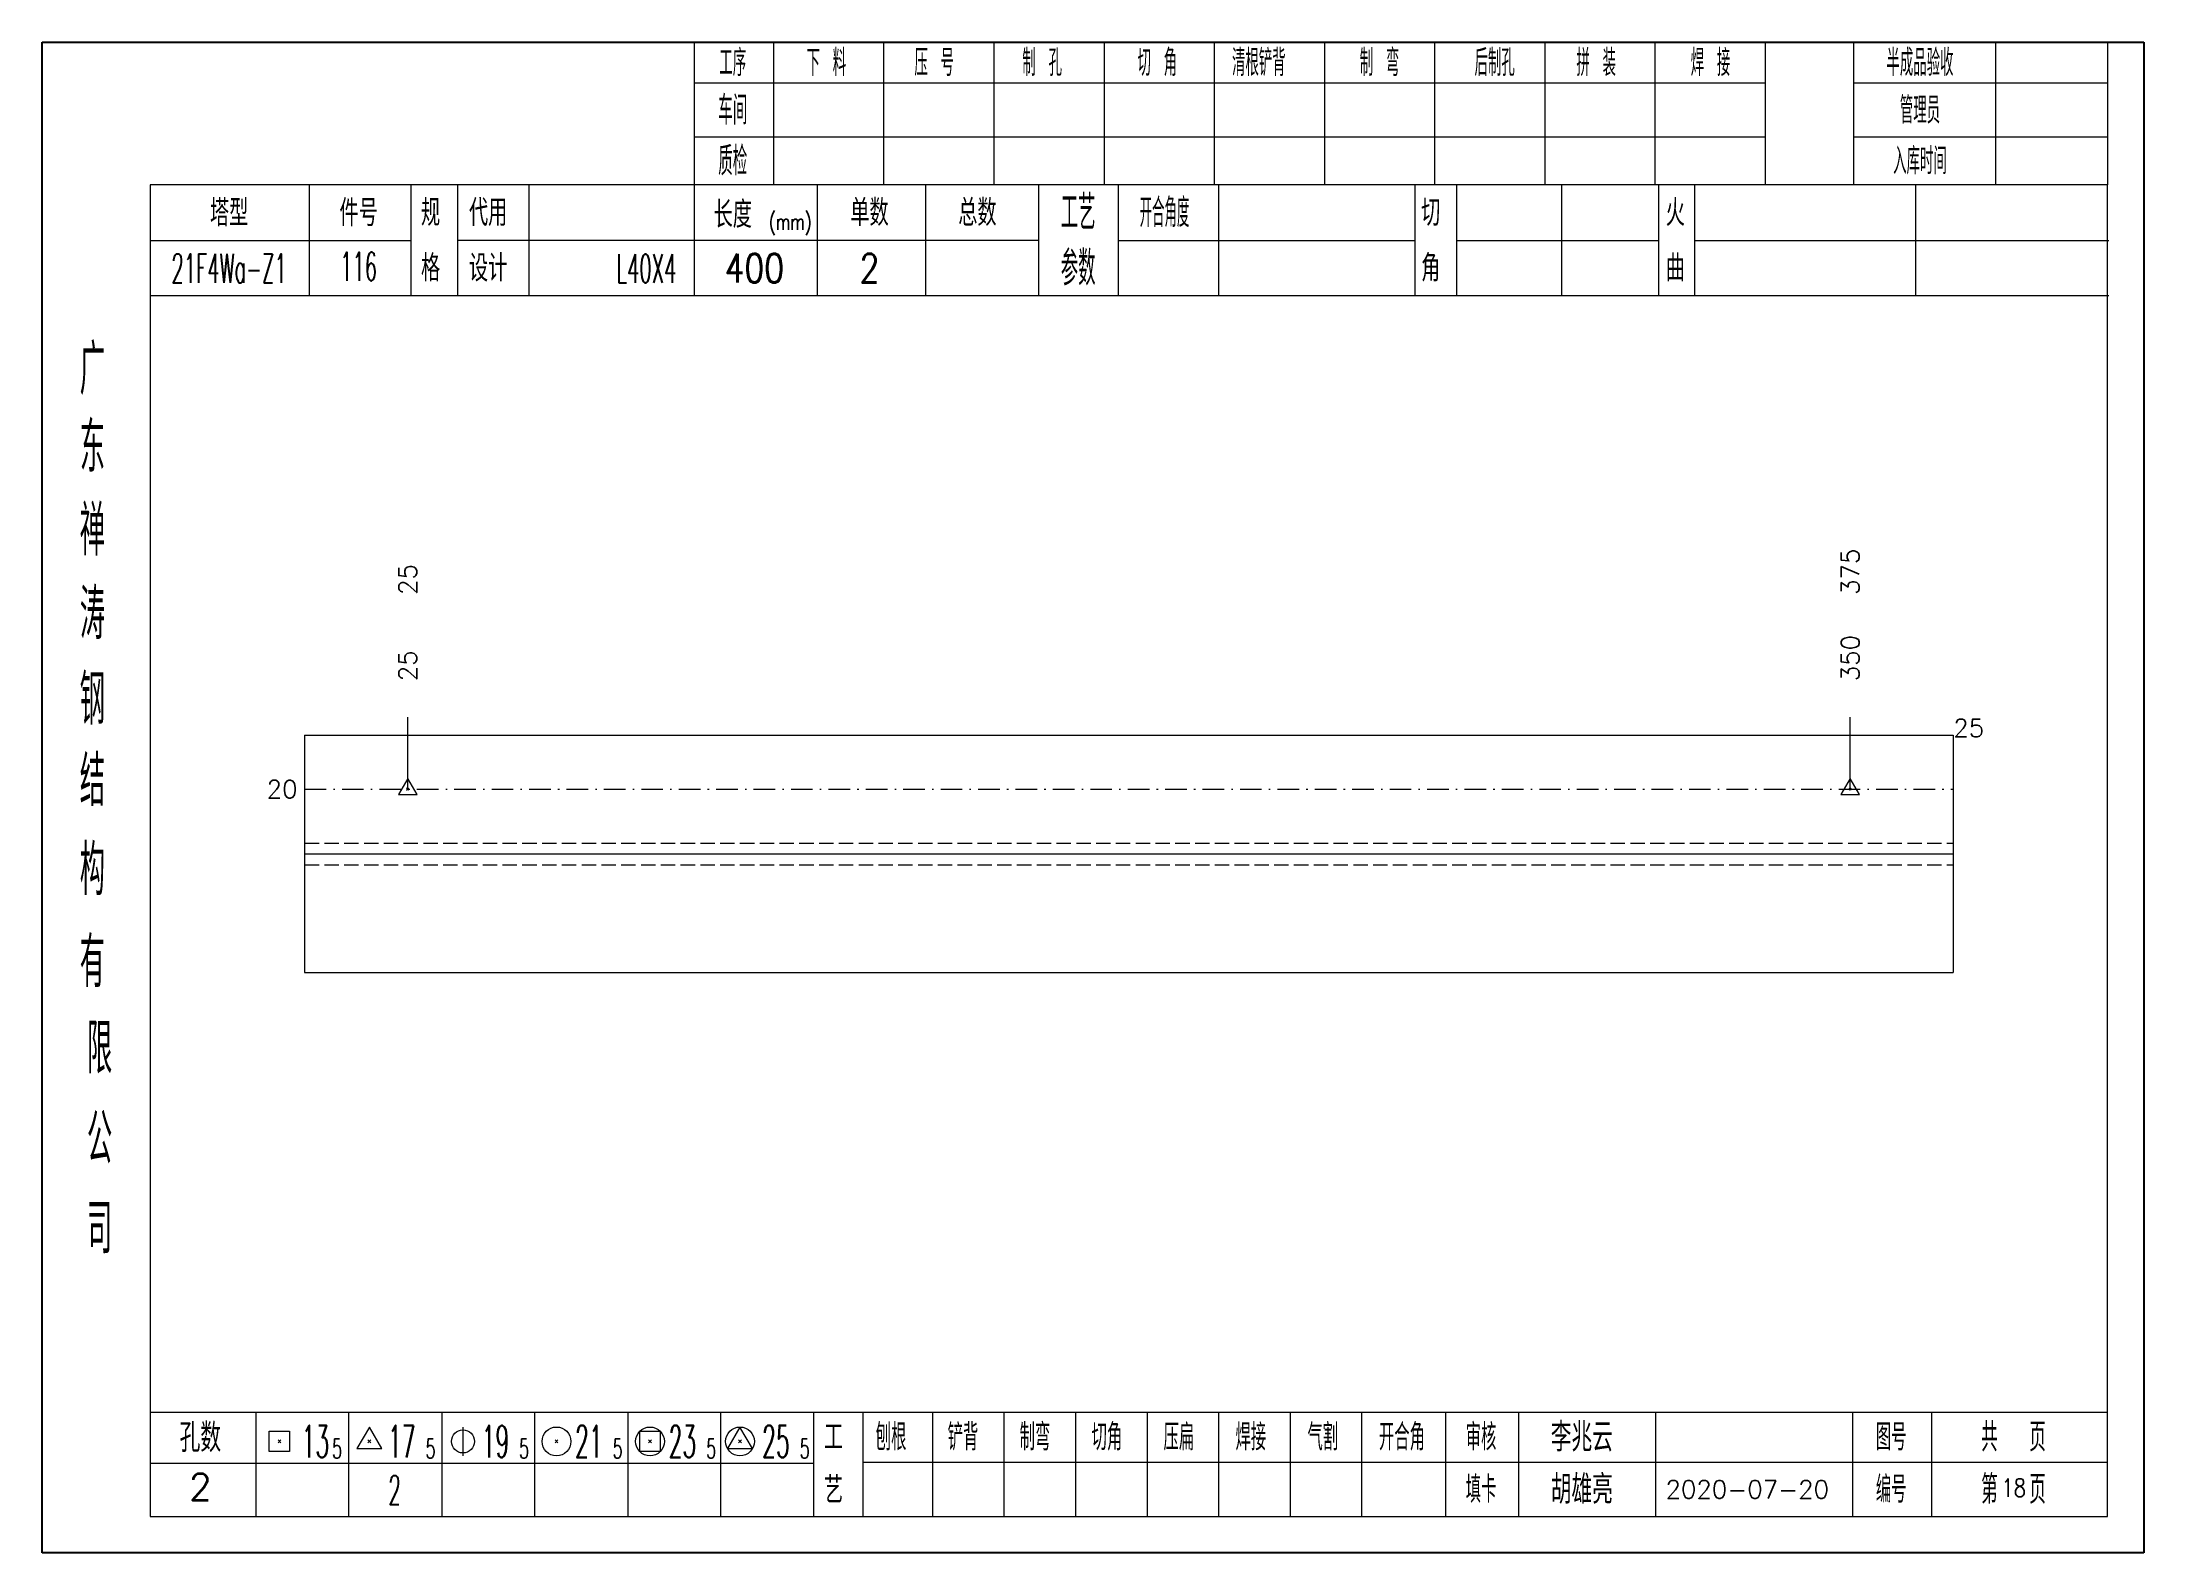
# Model space of a CAD drawing. Extents: x 1310 to 15542, y -76 to 8381.
# Drawn here: x 6822.6 to 7114.8, y 5793.7 to 6003.7 of the extents above; entities that cross this region are included whole.
import ezdxf
from ezdxf.enums import TextEntityAlignment as Align

# ---------------------------------------------------------------- set-up
doc = ezdxf.new("R2010")
doc.units = 0
doc.header["$MEASUREMENT"] = 0
doc.linetypes.add('一点画线', pattern=[5.2, 3, -1, 0.2, -1])
doc.linetypes.add('虚线', pattern=[2.75, 2, -0.75])
doc.layers.get('0').update_dxf_attribs({"linetype": 'CONTINUOUS', "lineweight": 25})
for name, color, linetype, lineweight in [('1', 7, 'CONTINUOUS', 25), ('4', 7, 'CONTINUOUS', 25), ('5', 7, 'CONTINUOUS', 25)]:
    doc.layers.add(name, color=color, linetype=linetype, lineweight=lineweight)
doc.styles.get("Standard").update_dxf_attribs({"font": 'simplex.shx', "width": 0.7, "height": 3, "bigfont": 'gbhzfs.shx'})

msp = doc.modelspace()

# ---------------------------------------------------------------- texts
at = {"color": 7, "linetype": 'Continuous', "lineweight": 13}
for s, p in [('25', (6873.452, 5926.824)), ('375', (7073.941, 5926.824))]:
    msp.add_text(s, height=2.5, rotation=90, dxfattribs=at).set_placement(p, align=Align.MIDDLE_LEFT)
at = {"color": 8, "linetype": 'Continuous', "lineweight": 9}
for s, p in [('25', (6873.452, 5914.824)), ('350', (7073.941, 5914.824))]:
    msp.add_text(s, height=2.5, rotation=90, dxfattribs=at).set_placement(p, align=Align.MIDDLE_LEFT)
at = {"color": 7, "linetype": 'Continuous', "lineweight": 13}
msp.add_text('25', height=2.5, dxfattribs=at).set_placement((7088.262, 5908.324), align=Align.MIDDLE_LEFT)
msp.add_text('20', height=2.5, dxfattribs=at).set_placement((6858.132, 5899.824), align=Align.MIDDLE_RIGHT)
at = {"layer": '4', "color": 1, "linetype": 'Continuous', "lineweight": 25}
for s, height, width, p in [('工序', 3.7, 0.7, (6918.632, 6000.781)), ('下 料', 3.7, 0.7, (6931.632, 6000.781)), ('压 号', 3.7, 0.7, (6946.632, 6000.781)), ('制 孔', 3.7, 0.7, (6961.632, 6000.781)), ('切 角', 3.7, 0.7, (6977.632, 6000.781)), ('清根铲背 ', 3.7, 0.7, (6992.632, 6000.781)), (' 制 弯', 3.7, 0.7, (7007.632, 6000.781)), (' 后制孔', 3.7, 0.7, (7023.632, 6000.781)), ('拼 装', 3.7, 0.7, (7038.632, 6000.781)), (' 焊 接', 3.7, 0.7, (7053.632, 6000.781)), ('半成品验收', 3.7, 0.7, (7083.632, 6000.781)), ('车间', 4, 0.7, (6918.632, 5994.181)), ('管理员', 3.7, 0.7, (7083.632, 5994.181)), ('质检', 4, 0.7, (6918.632, 5987.121)), ('入库时间', 3.7, 0.7, (7083.632, 5987.121)), ('工艺', 4.8, 0.7, (6966.632, 5979.941)), ('(mm)', 2.24, 0.7, (6926.632, 5978.681)), ('开合角度', 4, 0.6, (6978.632, 5979.941)), ('21F4Wa-Z1', 4, 0.5, (6848.632, 5972.201)), ('116', 4, 0.5, (6866.632, 5972.451)), ('L40X4', 4, 0.5, (6906.632, 5972.181)), ('400', 4, 0.8, (6921.632, 5972.231)), ('2', 4, 0.8, (6937.632, 5972.231)), ('参数', 4.8, 0.7, (6966.632, 5972.231)), ('广', 6.96, 0.7, (6829.632, 5958.151)), ('东', 6.96, 0.7, (6829.632, 5947.361)), ('禅', 6.96, 0.7, (6829.632, 5935.771)), ('涛', 6.96, 0.7, (6829.632, 5924.171)), ('钢', 6.96, 0.7, (6829.632, 5912.281)), ('结', 6.96, 0.7, (6829.632, 5900.971)), ('构', 6.96, 0.7, (6829.632, 5888.591)), ('有', 6.96, 0.7, (6829.632, 5875.781)), ('限', 6.96, 0.7, (6830.632, 5863.781)), ('公', 6.96, 0.7, (6830.632, 5851.241)), ('司', 6.96, 0.7, (6830.632, 5838.761)), ('13', 4.47, 0.5, (6860.632, 5809.181)), ('17', 4.47, 0.5, (6872.632, 5809.181)), ('19', 4.47, 0.5, (6885.632, 5809.181)), ('21', 4.47, 0.5, (6898.632, 5809.181)), ('23', 4.47, 0.5, (6911.632, 5809.181)), ('25', 4.47, 0.5, (6924.632, 5809.181)), ('刨根', 3.7, 0.8, (6940.632, 5809.781)), ('铲背', 3.7, 0.8, (6950.632, 5809.781)), ('制弯', 3.7, 0.8, (6960.632, 5809.781)), ('切角', 3.7, 0.8, (6970.632, 5809.781)), ('压扁', 3.7, 0.8, (6980.632, 5809.781)), ('焊接', 3.7, 0.8, (6990.632, 5809.781)), ('气割', 3.7, 0.8, (7000.632, 5809.781)), ('开合角', 3.7, 0.8, (7011.632, 5809.781)), ('审核', 3.7, 0.8, (7022.632, 5809.781)), ('图号', 3.7, 0.8, (7079.632, 5809.781)), ('共  页', 4, 0.8, (7096.632, 5809.781)), ('5', 2.68, 0.6, (6863.632, 5808.181)), ('5', 2.68, 0.6, (6876.632, 5808.181)), ('5', 2.68, 0.6, (6889.632, 5808.181)), ('5', 2.68, 0.6, (6902.632, 5808.181)), ('5', 2.68, 0.6, (6915.632, 5808.181)), ('5', 2.68, 0.6, (6928.632, 5808.181)), ('填卡', 3.7, 0.8, (7022.632, 5802.511)), ('编号', 3.7, 0.8, (7079.632, 5802.511)), ('第  页', 4, 0.8, (7096.632, 5802.511)), ('2', 4, 0.5, (6871.632, 5802.431))]:
    msp.add_text(s, height=height, dxfattribs=dict(at, width=width)).set_placement(p, align=Align.MIDDLE_CENTER)
for s, height, p in [('塔型', 3.7, (6848.632, 5979.911)), ('件号', 3.7, (6866.632, 5979.911)), ('规', 3.7, (6876.632, 5979.941)), ('代用', 3.7, (6884.632, 5979.941)), ('长度', 3.7, (6918.632, 5979.681)), ('单数', 3.7, (6937.632, 5979.941)), ('总数', 3.7, (6952.632, 5979.941)), ('切', 3.7, (7015.632, 5979.941)), ('火', 3.7, (7049.632, 5979.941)), ('格', 3.7, (6876.632, 5972.231)), ('设计', 3.7, (6884.632, 5972.231)), ('角', 3.7, (7015.632, 5972.231)), ('曲', 3.7, (7049.632, 5972.231)), ('孔数', 4, (6844.632, 5809.701)), ('工', 3.7, (6932.632, 5809.781)), ('李兆云', 4, (7036.632, 5809.781)), ('2', 3.7, (6844.632, 5802.871)), ('艺', 3.7, (6932.632, 5802.431)), ('胡雄亮', 4, (7036.632, 5802.511)), ('2020-07-20', 2.5, (7059.632, 5802.511))]:
    msp.add_text(s, height=height, dxfattribs=at).set_placement(p, align=Align.MIDDLE_CENTER)
at = {"layer": '4', "color": 6, "linetype": 'Continuous', "lineweight": 25, "width": 0.8}
msp.add_text('18', height=2.5, dxfattribs=at).set_placement((7096.657, 5802.739), align=Align.MIDDLE_CENTER)

# ---------------------------------------------------------------- blocks, each defined once
blk = doc.blocks.new('孔17.5')
at = {"layer": '5', "color": 7, "linetype": 'Continuous', "lineweight": 13}
for p, q in [((0, 1), (-0.866, -0.5)), ((-0.1, -0.1), (0.1, 0.1)), ((0.1, -0.1), (-0.1, 0.1)), ((0.866, -0.5), (0, 1)), ((-0.866, -0.5), (0.866, -0.5))]:
    blk.add_line(p, q, dxfattribs=at)
blk = doc.blocks.new('CTJGK')
at = {"color": 6, "linetype": 'Continuous'}
for p, q in [((0, 209.97), (292.13, 209.97)), ((0, 0), (0, 209.97)), ((292.13, 209.97), (292.13, 0)), ((292.13, 0), (0, 0))]:
    blk.add_line(p, q, dxfattribs=at)

# ---------------------------------------------------------------- linework, layer by layer
at = {"color": 7, "linetype": 'Continuous', "lineweight": 13}
for p, q in [((6873.452, 5899.824), (6873.452, 5909.824)), ((7073.941, 5899.824), (7073.941, 5909.824))]:
    msp.add_line(p, q, dxfattribs=at)
at = {"color": 7, "linetype": 'Continuous', "lineweight": 18}
for p, q in [((6859.132, 5907.324), (6859.132, 5874.324)), ((6859.132, 5907.324), (7088.262, 5907.324)), ((7088.262, 5907.324), (7088.262, 5874.324)), ((6859.132, 5890.824), (7088.262, 5890.824))]:
    msp.add_line(p, q, dxfattribs=at)
at = {"color": 3, "linetype": '一点画线', "lineweight": 13}
msp.add_line((6859.132, 5899.824), (7088.262, 5899.824), dxfattribs=at)
at = {"color": 1, "linetype": '虚线', "lineweight": 18}
for p, q in [((6859.132, 5892.324), (7088.262, 5892.324)), ((6859.132, 5889.324), (7088.262, 5889.324))]:
    msp.add_line(p, q, dxfattribs=at)
at = {"layer": '1', "color": 7, "linetype": 'Continuous', "lineweight": 18}
msp.add_line((6859.132, 5874.324), (7088.262, 5874.324), dxfattribs=at)
at = {"layer": '4', "color": 1, "linetype": 'Continuous', "lineweight": 18}
for p, q in [((6822.632, 6003.651), (6822.632, 5793.681)), ((7114.762, 6003.651), (6822.632, 6003.651)), ((6913.262, 6003.651), (6913.262, 5983.811)), ((6924.292, 6003.651), (6924.292, 5983.791)), ((6939.602, 6003.651), (6939.602, 5983.791)), ((6954.922, 6003.651), (6954.922, 5983.791)), ((6970.232, 6003.651), (6970.232, 5983.791)), ((6985.542, 6003.651), (6985.542, 5983.791)), ((7000.852, 6003.651), (7000.852, 5983.791)), ((7016.172, 6003.651), (7016.172, 5983.791)), ((7031.482, 6003.651), (7031.482, 5983.791)), ((7046.792, 6003.651), (7046.792, 5983.791)), ((7062.102, 6003.651), (7062.102, 5983.811)), ((7062.102, 6003.651), (7062.102, 5983.791)), ((7074.382, 6003.651), (7074.382, 5983.791)), ((7094.132, 6003.651), (7094.132, 5983.791)), ((7109.712, 6003.651), (7109.712, 5983.791)), ((7114.762, 5973.851), (7114.762, 6003.651)), ((7062.102, 5997.921), (6913.262, 5997.921)), ((7109.712, 5997.921), (7074.382, 5997.921)), ((7062.102, 5990.441), (6913.262, 5990.441)), ((7109.712, 5990.441), (7074.382, 5990.441)), ((6837.642, 5983.791), (6837.642, 5798.731)), ((7109.712, 5983.791), (6837.642, 5983.791)), ((6859.762, 5983.801), (6859.762, 5968.381)), ((6873.912, 5968.381), (6873.912, 5983.791)), ((6880.412, 5968.381), (6880.412, 5983.791)), ((6890.282, 5983.791), (6890.282, 5968.381)), ((6913.262, 5983.811), (6913.262, 5968.381)), ((6930.382, 5983.791), (6930.382, 5968.381)), ((6945.432, 5983.791), (6945.432, 5968.381)), ((6961.132, 5983.791), (6961.132, 5968.381)), ((6972.192, 5983.791), (6972.192, 5968.381)), ((6986.142, 5983.791), (6986.142, 5968.381)), ((7013.442, 5983.791), (7013.442, 5968.381)), ((7019.202, 5983.791), (7019.202, 5968.381)), ((7033.822, 5983.791), (7033.822, 5968.381)), ((7047.282, 5983.791), (7047.282, 5968.381)), ((7052.272, 5983.791), (7052.272, 5968.381)), ((7083.012, 5983.791), (7083.012, 5968.381)), ((7109.712, 5798.731), (7109.712, 5983.791)), ((6873.912, 5976.031), (6837.642, 5976.031)), ((6961.132, 5976.081), (6880.412, 5976.081)), ((6972.192, 5976.081), (7013.442, 5976.081)), ((7019.202, 5976.081), (7047.282, 5976.081)), ((7052.272, 5976.081), (7109.892, 5976.081)), ((7114.762, 5793.681), (7114.762, 5973.851)), ((7109.892, 5968.381), (6837.642, 5968.381)), ((6837.642, 5813.261), (7109.712, 5813.261)), ((6852.332, 5813.261), (6852.332, 5798.731)), ((6865.262, 5798.731), (6865.262, 5813.261)), ((6878.192, 5813.261), (6878.192, 5798.731)), ((6891.112, 5798.731), (6891.112, 5813.261)), ((6904.042, 5813.261), (6904.042, 5798.731)), ((6916.972, 5798.731), (6916.972, 5813.261)), ((6929.892, 5798.731), (6929.892, 5813.261)), ((6936.762, 5798.731), (6936.762, 5813.261)), ((6946.422, 5798.731), (6946.422, 5813.261)), ((6956.362, 5798.731), (6956.362, 5813.261)), ((6966.302, 5798.731), (6966.302, 5813.261)), ((6976.252, 5798.731), (6976.252, 5813.261)), ((6986.192, 5798.731), (6986.192, 5813.261)), ((6996.132, 5798.731), (6996.132, 5813.261)), ((7006.082, 5798.731), (7006.082, 5813.261)), ((7017.722, 5798.731), (7017.722, 5813.261)), ((7027.872, 5798.731), (7027.872, 5813.261)), ((7046.932, 5798.731), (7046.932, 5813.261)), ((7074.312, 5798.731), (7074.312, 5813.261)), ((7085.272, 5798.731), (7085.272, 5813.261)), ((6929.892, 5806.131), (6837.642, 5806.131)), ((6936.722, 5806.291), (7109.712, 5806.291)), ((6837.642, 5798.731), (7109.712, 5798.731)), ((6822.632, 5793.681), (7114.762, 5793.681))]:
    msp.add_line(p, q, dxfattribs=at)
at = {"layer": '4', "color": 7, "linetype": 'Continuous', "lineweight": 13}
for p, q in [((6854.218, 5807.767), (6854.218, 5810.595)), ((6854.218, 5810.595), (6857.046, 5810.595)), ((6857.046, 5810.595), (6857.046, 5807.767)), ((6868.132, 5811.181), (6866.4, 5808.181)), ((6869.864, 5808.181), (6868.132, 5811.181)), ((6881.132, 5811.181), (6881.132, 5807.181)), ((6905.718, 5807.767), (6905.718, 5810.595)), ((6905.718, 5810.595), (6908.546, 5810.595)), ((6908.546, 5810.595), (6908.546, 5807.767)), ((6919.632, 5811.181), (6917.9, 5808.181)), ((6921.364, 5808.181), (6919.632, 5811.181)), ((6857.046, 5807.767), (6854.218, 5807.767)), ((6855.432, 5808.981), (6855.832, 5809.381)), ((6855.832, 5808.981), (6855.432, 5809.381)), ((6866.4, 5808.181), (6869.864, 5808.181)), ((6867.932, 5808.981), (6868.332, 5809.381)), ((6868.332, 5808.981), (6867.932, 5809.381)), ((6893.932, 5808.981), (6894.332, 5809.381)), ((6894.332, 5808.981), (6893.932, 5809.381)), ((6908.546, 5807.767), (6905.718, 5807.767)), ((6906.932, 5808.981), (6907.332, 5809.381)), ((6907.332, 5808.981), (6906.932, 5809.381)), ((6917.9, 5808.181), (6921.364, 5808.181)), ((6919.432, 5808.981), (6919.832, 5809.381)), ((6919.832, 5808.981), (6919.432, 5809.381))]:
    msp.add_line(p, q, dxfattribs=at)
for centre, radius in [((6881.132, 5809.181), 1.6), ((6894.132, 5809.181), 2), ((6907.132, 5809.181), 2), ((6919.632, 5809.181), 2)]:
    msp.add_circle(centre, radius, dxfattribs=at)

# ---------------------------------------------------------------- block references
at = {"color": 0, "linetype": 'Continuous'}
msp.add_blockref('CTJGK', (6822.632, 5793.681), dxfattribs=at)
at = {"color": 8, "linetype": 'Continuous', "lineweight": 9, "xscale": 1.5, "yscale": 1.5, "zscale": 1.5}
for p in [(6873.452, 5899.824), (7073.941, 5899.824)]:
    msp.add_blockref('孔17.5', p, dxfattribs=at)

msp.set_redraw_order([(e.dxf.handle, doc.entitydb.next_handle()) for e in msp.query("TEXT MTEXT ATTDEF DIMENSION ARC_DIMENSION")])  # texts and dimensions are drawn at this point

doc.saveas('drawing.dxf')
